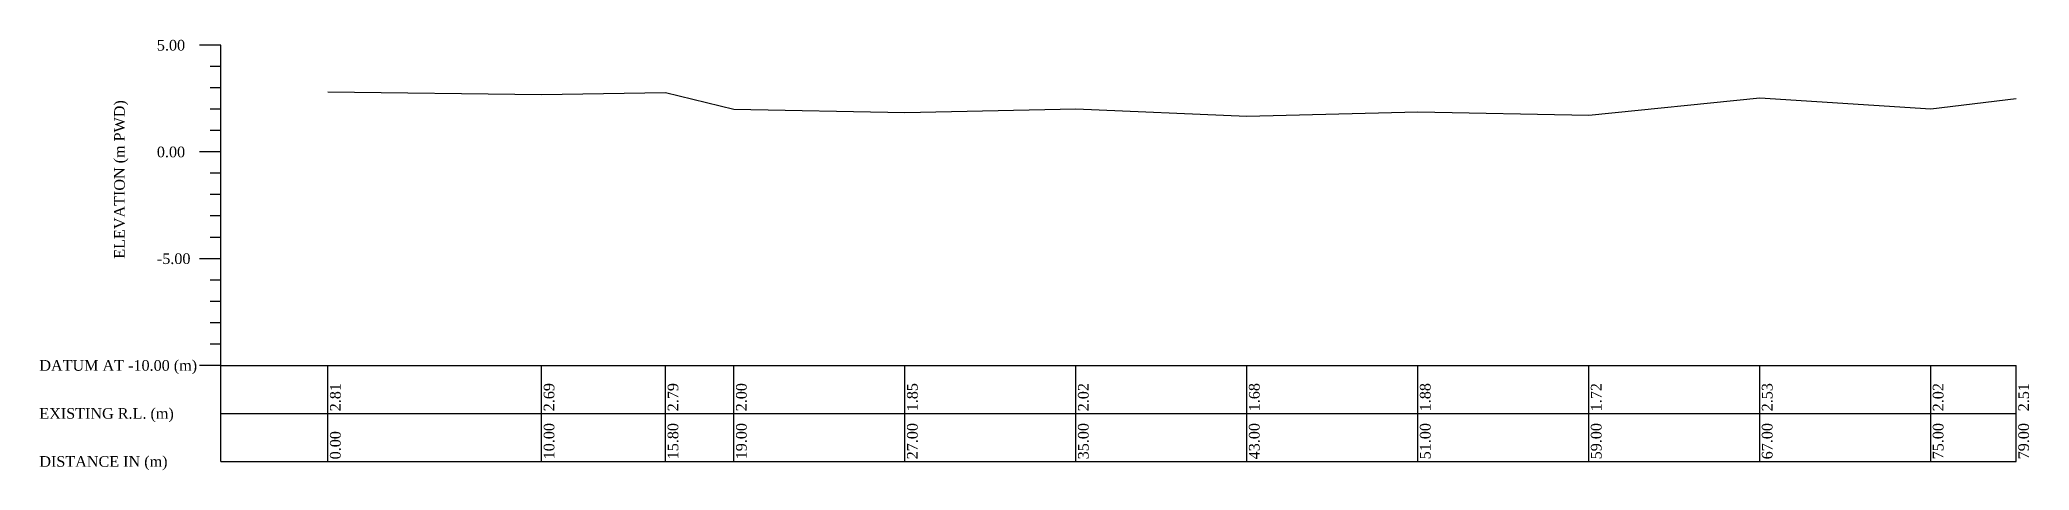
# Model space of a CAD drawing. Header units: metres. Extents: x -148477 to 168932, y -55673 to -2736.
# Drawn here: x -65849.9 to -65756.8, y -21895.5 to -21875.3 of the extents above; entities that cross this region are included whole.
import ezdxf

# ---------------------------------------------------------------- set-up
doc = ezdxf.new("R2010")
doc.units = ezdxf.units.M
doc.styles.add('liza', font='times.ttf', dxfattribs={"height": 2})

msp = doc.modelspace()

# ---------------------------------------------------------------- texts
at = {"color": 3, "linetype": 'Continuous', "lineweight": -3, "ltscale": 0.5, "char_height": 0.5, "attachment_point": 1, "style": 'liza'}
for s, insert, width in [('5.00', (-65844.4375, -21875.3276), 2), ('0.00', (-65844.4375, -21880.3276), 2), ('-5.00', (-65844.4375, -21885.3276), 2), ('DATUM AT -10.00 (m)', (-65849.9375, -21890.3276), 7.5), ('EXISTING R.L. (m)', (-65849.9375, -21892.5776), 7.5), ('DISTANCE IN (m)', (-65849.9375, -21894.8276), 7.5)]:
    msp.add_mtext(s, dxfattribs=dict(at, insert=insert, width=width))
at = {"color": 3, "linetype": 'Continuous', "lineweight": -3, "ltscale": 0.5, "char_height": 0.5, "attachment_point": 1, "rotation": 90, "style": 'liza'}
for s, insert, width in [('ELEVATION (m PWD)', (-65846.4375, -21885.5776), 10), ('2.81', (-65836.3375, -21892.7276), 2.15), ('2.69', (-65826.3375, -21892.7276), 2.15), ('2.79', (-65820.5375, -21892.7276), 2.15), ('2.00', (-65817.3375, -21892.7276), 2.15), ('1.85', (-65809.3375, -21892.7276), 2.15), ('2.02', (-65801.3375, -21892.7276), 2.15), ('1.68', (-65793.3375, -21892.7276), 2.15), ('1.88', (-65785.3375, -21892.7276), 2.15), ('1.72', (-65777.3375, -21892.7276), 2.15), ('2.53', (-65769.3375, -21892.7276), 2.15), ('2.02', (-65761.3375, -21892.7276), 2.15), ('2.51', (-65757.3375, -21892.7276), 2.15), ('10.00', (-65826.3375, -21894.9776), 2.15), ('15.80', (-65820.5375, -21894.9776), 2.15), ('19.00', (-65817.3375, -21894.9776), 2.15), ('27.00', (-65809.3375, -21894.9776), 2.15), ('35.00', (-65801.3375, -21894.9776), 2.15), ('43.00', (-65793.3375, -21894.9776), 2.15), ('51.00', (-65785.3375, -21894.9776), 2.15), ('59.00', (-65777.3375, -21894.9776), 2.15), ('67.00', (-65769.3375, -21894.9776), 2.15), ('75.00', (-65761.3375, -21894.9776), 2.15), ('79.00', (-65757.3375, -21894.9776), 2.15), ('0.00', (-65836.3375, -21894.9776), 2.15)]:
    msp.add_mtext(s, dxfattribs=dict(at, insert=insert, width=width))

# ---------------------------------------------------------------- linework, layer by layer
at = {"color": 3, "linetype": 'Continuous', "lineweight": -3, "ltscale": 0.5}
for p, q in [((-65841.4375, -21875.5776), (-65842.4375, -21875.5776)), ((-65841.4375, -21895.0776), (-65841.4375, -21875.5776)), ((-65841.4375, -21876.5776), (-65841.9375, -21876.5776)), ((-65841.4375, -21877.5776), (-65841.9375, -21877.5776)), ((-65836.4375, -21877.7676), (-65826.4375, -21877.8876)), ((-65826.4375, -21877.8876), (-65820.6375, -21877.7876)), ((-65820.6375, -21877.7876), (-65817.4375, -21878.5776)), ((-65841.4375, -21878.5776), (-65841.9375, -21878.5776)), ((-65817.4375, -21878.5776), (-65809.4375, -21878.7276)), ((-65809.4375, -21878.7276), (-65801.4375, -21878.5576)), ((-65801.4375, -21878.5576), (-65793.4375, -21878.8976)), ((-65793.4375, -21878.8976), (-65785.4375, -21878.6976)), ((-65785.4375, -21878.6976), (-65777.4375, -21878.8576)), ((-65777.4375, -21878.8576), (-65769.4375, -21878.0476)), ((-65769.4375, -21878.0476), (-65761.4375, -21878.5576)), ((-65761.4375, -21878.5576), (-65757.4375, -21878.0676)), ((-65841.4375, -21879.5776), (-65841.9375, -21879.5776)), ((-65841.4375, -21880.5776), (-65842.4375, -21880.5776)), ((-65841.4375, -21881.5776), (-65841.9375, -21881.5776)), ((-65841.4375, -21882.5776), (-65841.9375, -21882.5776)), ((-65841.4375, -21883.5776), (-65841.9375, -21883.5776)), ((-65841.4375, -21884.5776), (-65841.9375, -21884.5776)), ((-65841.4375, -21885.5776), (-65842.4375, -21885.5776)), ((-65841.4375, -21886.5776), (-65841.9375, -21886.5776)), ((-65841.4375, -21887.5776), (-65841.9375, -21887.5776)), ((-65841.4375, -21888.5776), (-65841.9375, -21888.5776)), ((-65841.4375, -21889.5776), (-65841.9375, -21889.5776)), ((-65841.4375, -21890.5776), (-65842.4375, -21890.5776)), ((-65841.4375, -21890.5776), (-65757.4375, -21890.5776)), ((-65841.4375, -21890.5776), (-65757.4375, -21890.5776)), ((-65836.4375, -21895.0776), (-65836.4375, -21890.5776)), ((-65826.4375, -21895.0776), (-65826.4375, -21890.5776)), ((-65820.6375, -21895.0776), (-65820.6375, -21890.5776)), ((-65817.4375, -21895.0776), (-65817.4375, -21890.5776)), ((-65809.4375, -21895.0776), (-65809.4375, -21890.5776)), ((-65801.4375, -21895.0776), (-65801.4375, -21890.5776)), ((-65793.4375, -21895.0776), (-65793.4375, -21890.5776)), ((-65785.4375, -21895.0776), (-65785.4375, -21890.5776)), ((-65777.4375, -21895.0776), (-65777.4375, -21890.5776)), ((-65769.4375, -21895.0776), (-65769.4375, -21890.5776)), ((-65761.4375, -21895.0776), (-65761.4375, -21890.5776)), ((-65757.4375, -21895.0776), (-65757.4375, -21890.5776)), ((-65841.4375, -21892.8276), (-65757.4375, -21892.8276)), ((-65841.4375, -21892.8276), (-65757.4375, -21892.8276)), ((-65841.4375, -21895.0776), (-65757.4375, -21895.0776)), ((-65841.4375, -21895.0776), (-65757.4375, -21895.0776))]:
    msp.add_line(p, q, dxfattribs=at)

msp.set_redraw_order([(e.dxf.handle, doc.entitydb.next_handle()) for e in msp.query("TEXT MTEXT ATTDEF DIMENSION ARC_DIMENSION")])  # texts and dimensions are drawn at this point

doc.saveas('drawing.dxf')
